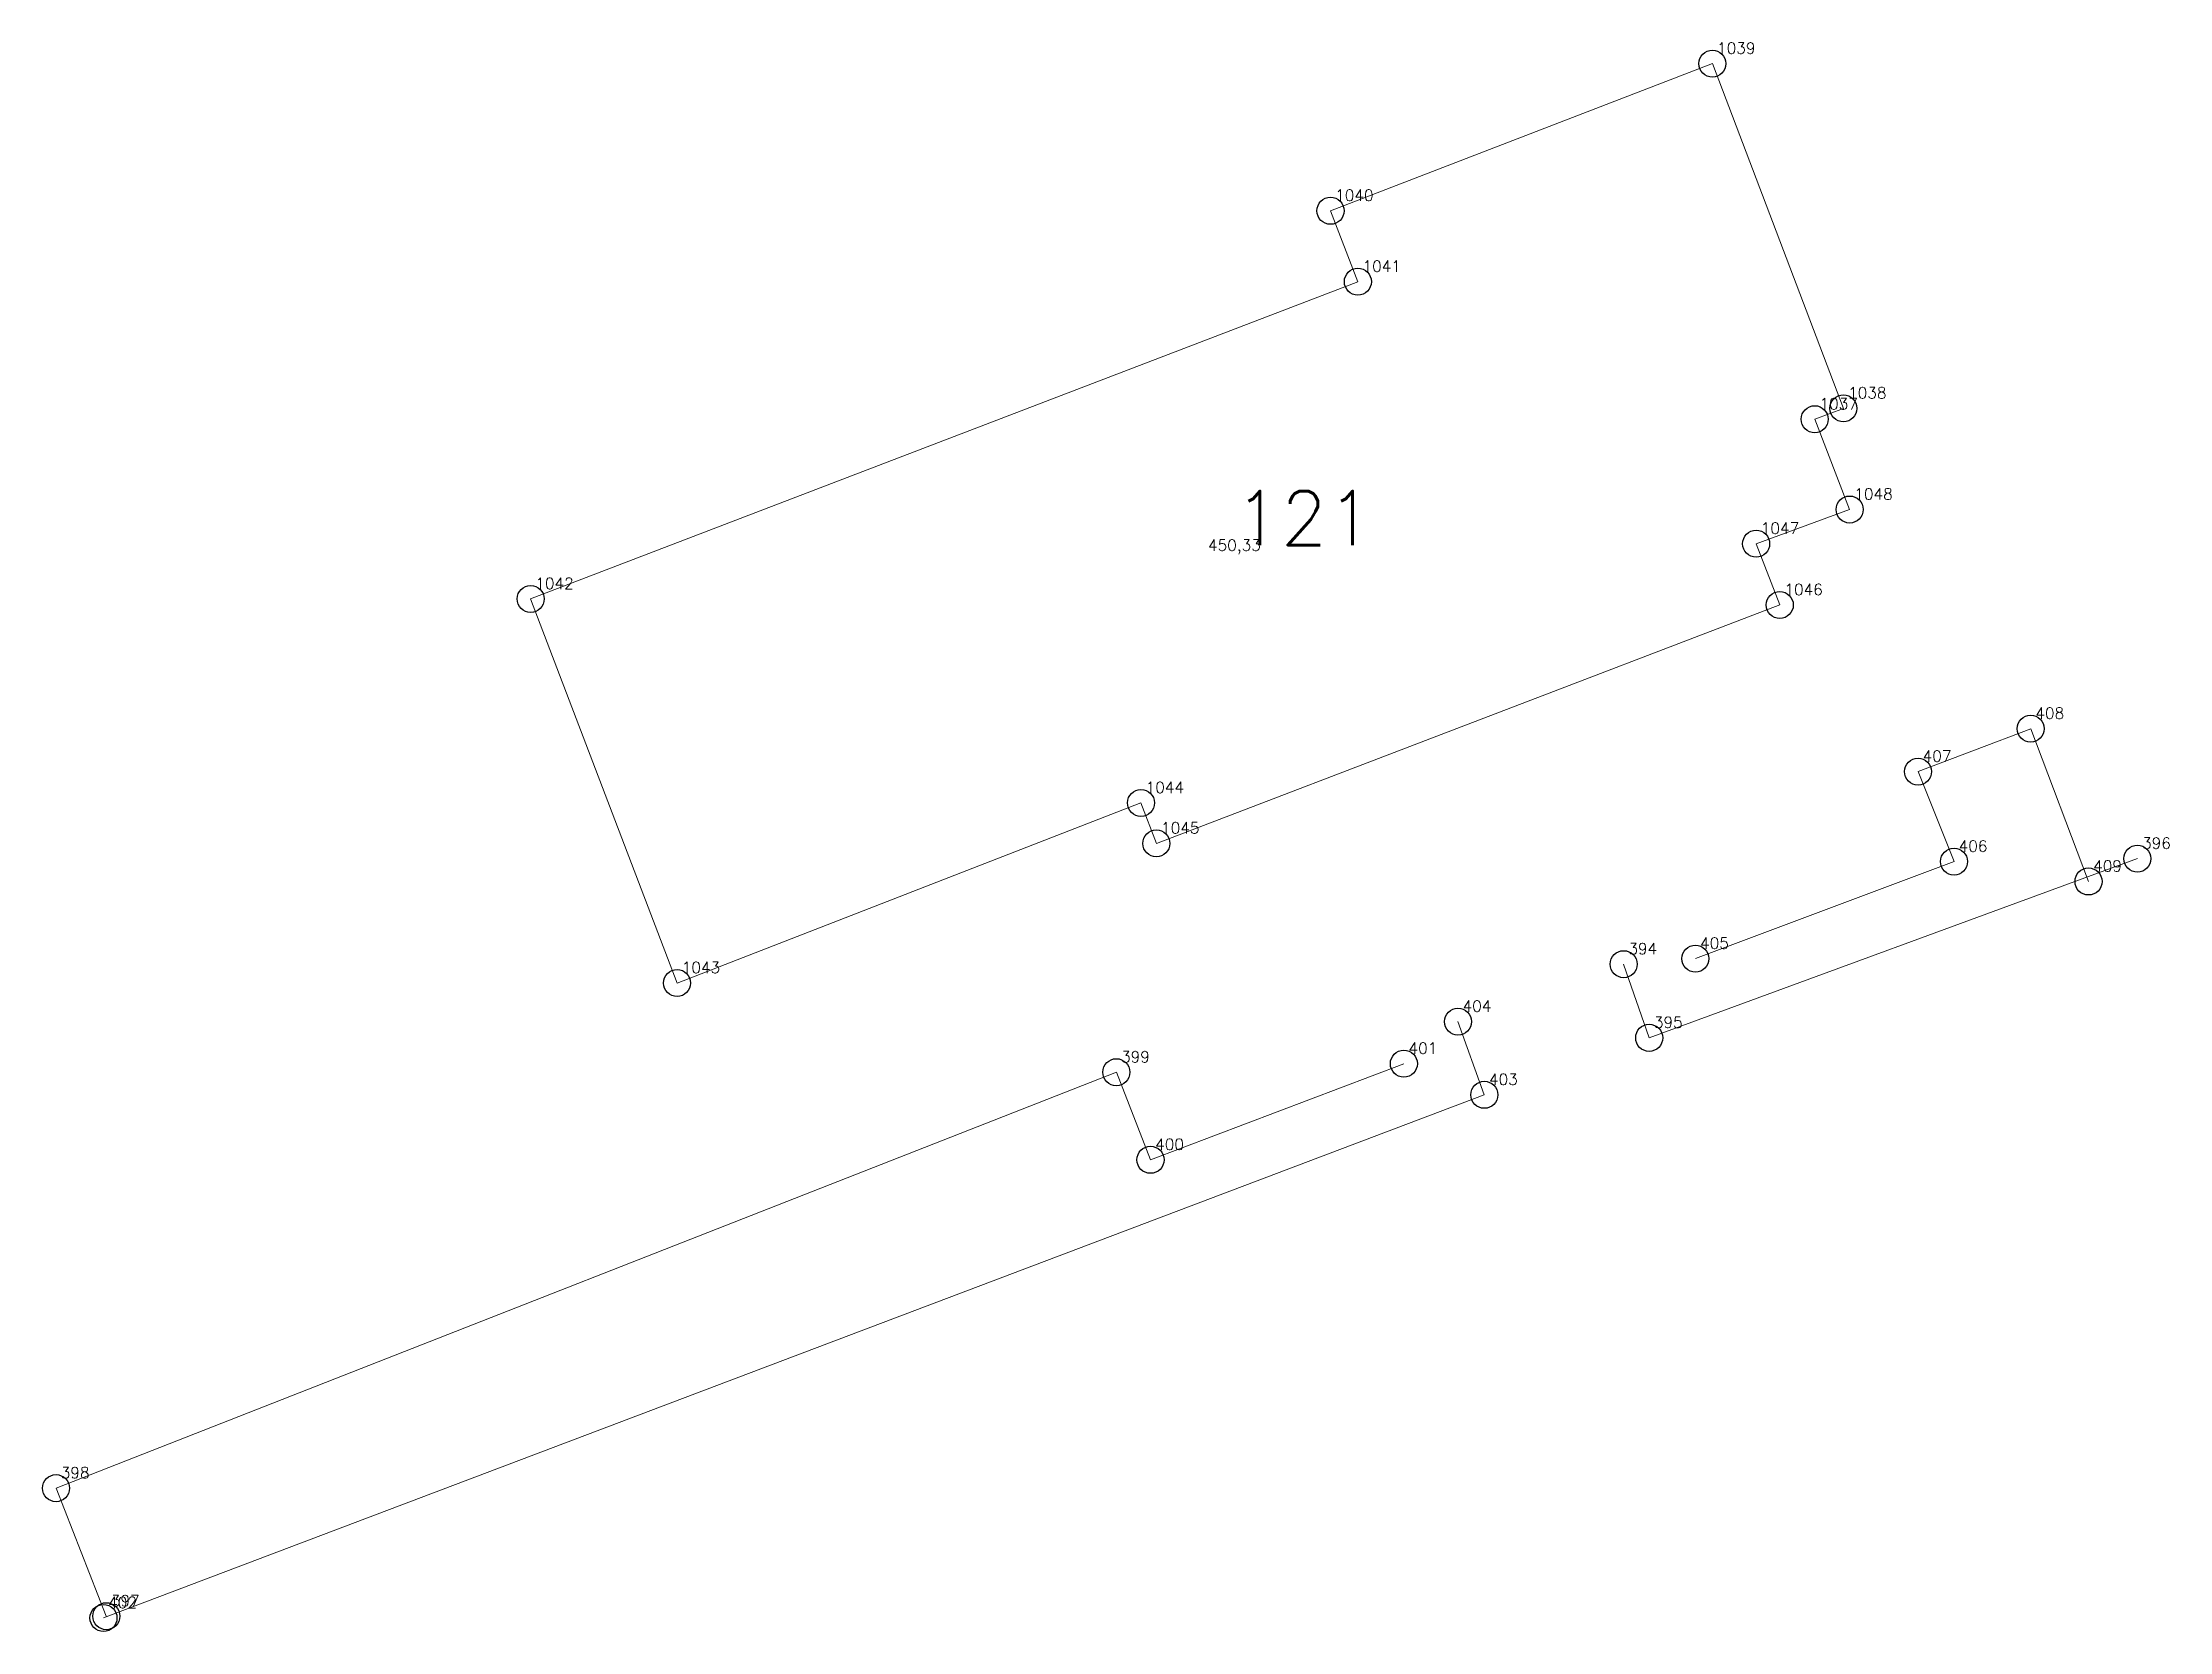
# Model space of a CAD drawing. Extents: x 1390459 to 1399082, y 355064 to 360767.
# Drawn here: x 1396558.4 to 1396617.5, y 359712.8 to 359756.9 of the extents above; entities that cross this region are included whole.
import ezdxf

# ---------------------------------------------------------------- set-up
doc = ezdxf.new("R2010")
doc.units = 0
doc.header["$PDMODE"] = 33
doc.header["$PDSIZE"] = 0.75
doc.layers.add('9 - ценная историческая застройка советский период', color=7, linetype='Continuous')
doc.layers.add('OKN_VALUED_LABELS', color=1, linetype='Continuous')
doc.styles.get("Standard").update_dxf_attribs({"font": 'simplex.shx'})

msp = doc.modelspace()

# ---------------------------------------------------------------- texts
at = {"layer": '9 - ценная историческая застройка советский период', "color": 7}
for s, p in [('1039', (1396604.918, 359756.596)), ('1040', (1396594.318, 359752.513)), ('1041', (1396595.078, 359750.544)), ('1038', (1396608.555, 359747.03)), ('1037', (1396607.76, 359746.727)), ('1048', (1396608.728, 359744.222)), ('1047', (1396606.132, 359743.272)), ('450,33', (1396590.789, 359742.8)), ('1042', (1396572.118, 359741.741)), ('1046', (1396606.788, 359741.571)), ('408', (1396613.753, 359738.139)), ('407', (1396610.625, 359736.947)), ('1044', (1396589.058, 359736.079)), ('1045', (1396589.486, 359734.955)), ('406', (1396611.625, 359734.45)), ('396', (1396616.715, 359734.532)), ('409', (1396615.358, 359733.899)), ('394', (1396602.456, 359731.602)), ('405', (1396604.447, 359731.757)), ('1043', (1396576.182, 359731.08)), ('404', (1396597.856, 359730.009)), ('395', (1396603.164, 359729.559)), ('399', (1396588.374, 359728.604)), ('401', (1396596.355, 359728.841)), ('403', (1396598.588, 359727.978)), ('400', (1396589.322, 359726.173)), ('398', (1396558.945, 359717.06)), ('402', (1396560.261, 359713.458)), ('397', (1396560.339, 359713.507))]:
    msp.add_text(s, height=0.3111, dxfattribs=at).set_placement(p)
at = {"layer": 'OKN_VALUED_LABELS'}
msp.add_text('121', height=1.5, dxfattribs=at).set_placement((1396591.525, 359742.96))

# ---------------------------------------------------------------- linework, layer by layer
at = {"layer": '9 - ценная историческая застройка советский период', "color": 7, "lineweight": 20}
msp.add_lwpolyline([(1396607.63, 359746.453), (1396608.599, 359743.947), (1396606.003, 359742.997), (1396606.659, 359741.297), (1396589.356, 359734.68), (1396588.929, 359735.804), (1396576.053, 359730.806), (1396571.989, 359741.466), (1396594.949, 359750.27), (1396594.189, 359752.238), (1396604.789, 359756.322), (1396608.426, 359746.755), (1396607.63, 359746.453)], close=True, dxfattribs=at)
for points in [[(1396604.318, 359731.483), (1396611.495, 359734.176), (1396610.496, 359736.673), (1396613.624, 359737.864), (1396615.229, 359733.624)], [(1396602.326, 359731.328), (1396603.035, 359729.284), (1396616.586, 359734.257)], [(1396560.132, 359713.184), (1396598.459, 359727.703), (1396597.727, 359729.734)], [(1396560.21, 359713.233), (1396558.816, 359716.786), (1396588.245, 359728.33), (1396589.193, 359725.899), (1396596.226, 359728.567)]]:
    msp.add_lwpolyline(points, dxfattribs=at)
at = {"layer": '9 - ценная историческая застройка советский период'}
for p in [(1396604.789, 359756.322), (1396594.189, 359752.238), (1396594.949, 359750.27), (1396608.426, 359746.755), (1396607.63, 359746.453), (1396608.599, 359743.947), (1396606.003, 359742.997), (1396571.989, 359741.466), (1396606.659, 359741.297), (1396613.624, 359737.864), (1396610.496, 359736.673), (1396588.929, 359735.804), (1396589.356, 359734.68), (1396611.495, 359734.176), (1396616.586, 359734.257), (1396615.229, 359733.624), (1396602.326, 359731.328), (1396604.318, 359731.483), (1396576.053, 359730.806), (1396597.727, 359729.734), (1396603.035, 359729.284), (1396596.226, 359728.567), (1396588.245, 359728.33), (1396598.459, 359727.703), (1396589.193, 359725.899), (1396558.816, 359716.786), (1396560.132, 359713.184), (1396560.21, 359713.233)]:
    msp.add_point(p, dxfattribs=at)

msp.set_redraw_order([(e.dxf.handle, doc.entitydb.next_handle()) for e in msp.query("TEXT MTEXT ATTDEF DIMENSION ARC_DIMENSION")])  # texts and dimensions are drawn at this point

doc.saveas('drawing.dxf')
